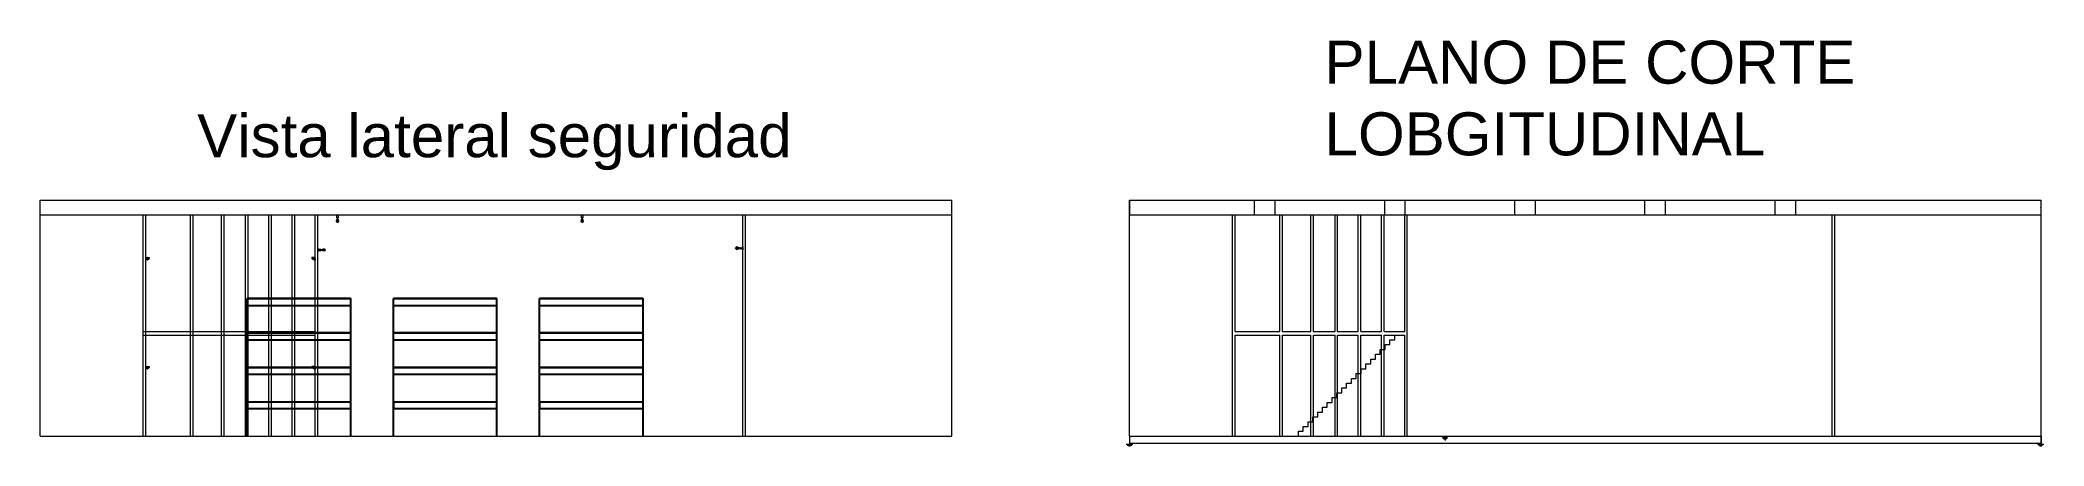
# Model space of a CAD drawing. Header units: millimetres. Extents: x -461 to 1315, y -154 to 152.
# Drawn here: x 1064.2 to 1180.7, y 25 to 48.6 of the extents above; entities that cross this region are included whole.
import ezdxf

# ---------------------------------------------------------------- set-up
doc = ezdxf.new("R2010")
doc.units = ezdxf.units.MM
doc.layers.get('0').update_dxf_attribs({"lineweight": 13})
for name, color, linetype, lineweight in [('A-AREA', 7, 'Continuous', 5), ('A-ROOF', 200, 'Continuous', 13), ('A-WALL', 253, 'Continuous', 15), ('E-AUXL', 72, 'Continuous', 13), ('E-GRND', 5, 'Continuous', 13), ('E-LTNG', 40, 'Continuous', 13), ('S-FNDN', 143, 'Continuous', 13), ('S-STRS', 4, 'Continuous', 13)]:
    doc.layers.add(name, color=color, linetype=linetype, lineweight=lineweight)
doc.layers.add('C-TRAL', color=212, linetype='Continuous')
doc.styles.get("Standard").update_dxf_attribs({"font": 'arial.ttf'})

msp = doc.modelspace()

# ---------------------------------------------------------------- texts
at = {"layer": 'A-AREA', "char_height": 2.5, "attachment_point": 1}
for s, insert in [('PLANO DE CORTE LOBGITUDINAL', (1138.865, 48.522, 0.024)), ('Vista lateral seguridad', (1073.331, 44.246, 0.024))]:
    msp.add_mtext_dynamic_manual_height_columns(s, width=46.63284, gutter_width=12.5, heights=[0], dxfattribs=dict(at, insert=insert))

# ---------------------------------------------------------------- blocks, each defined once
blk = doc.blocks.new('HB75_FACE')
at = {"lineweight": 0}
for p, q in [((-0.4, -4.2), (-0.4, -4)), ((-0.4, -4.2), (-0.4, -4)), ((-0.3, -4.2), (-0.3, -4)), ((-0.3, -4.2), (-0.3, -4)), ((-0.2, -4.2), (-0.2, -4)), ((-0.2, -4.2), (-0.2, -4)), ((-0.2, -4.2), (-0.2, -4)), ((-0.1, -4.2), (-0.1, -4)), ((-0.1, -4.2), (-0.1, -4)), ((0, -4.2), (0, -4)), ((0, -4.2), (0, -4)), ((0.1, -4.2), (0.1, -4)), ((0.1, -4.2), (0.1, -4)), ((0.2, -4.2), (0.2, -4)), ((0.2, -4.2), (0.2, -4)), ((0.2, -4.2), (0.2, -4)), ((0.3, -4.2), (0.3, -4)), ((0.3, -4.2), (0.3, -4)), ((0.4, -4.2), (0.4, -4)), ((0.4, -4.2), (0.4, -4))]:
    blk.add_line(p, q, dxfattribs=at)
for points in [[(-1.5, 0), (-1.5, -0.2, 0.27722), (-1.4, -0.3, 0.0221), (-0.9, -0.4, -0.362038), (-0.6, -0.6, 0.020914), (-0.5, -2.7, 0.377742), (-0.4, -2.7), (0.4, -2.7, 0.377742), (0.5, -2.7, 0.020914), (0.6, -0.6, -0.362038), (0.9, -0.4, 0.0221), (1.4, -0.3, 0.27722), (1.5, -0.2), (1.5, 0)], [(0.3, -3.3), (-0.3, -3.3, -0.379778), (-0.4, -3.3), (-0.5, -2.7), (0.5, -2.7), (0.4, -3.3, -0.379778)], [(-0.4, -6.9), (-0.4, -7.1), (0.4, -7.1), (0.4, -6.9, -0.16948)], [(-0.1, -3.6), (-0.2, -3.9, 0.423228), (-0.1, -3.9), (0.1, -3.9, 0.423228), (0.2, -3.9), (0.1, -3.6), (0.1, -3.6), (0.1, -3.5, 0.969782), (-0.1, -3.5), (-0.1, -3.6)], [(-0.2, -4.4), (-0.2, -4.3, -0.080856), (0.2, -4.3), (0.2, -4.4, 0.093119)]]:
    blk.add_lwpolyline(points, format="xyb", close=True)
at = {"lineweight": 0, "flags": 128}
for points in [[(-0.4, -4), (-0.4, -4), (0.4, -4), (0.4, -4)], [(0.4, -4.2), (-0.4, -4.2), (-0.4, -4), (0.4, -4)], [(0.4, -4.2), (0.4, -4.2), (-0.4, -4.2), (-0.4, -4.2)], [(-0.3, -4), (-0.3, -4), (0.3, -4), (0.3, -4)], [(-0.3, -4.2), (-0.3, -4.2), (0.3, -4.2), (0.3, -4.2)]]:
    blk.add_lwpolyline(points, close=True, dxfattribs=at)
blk.add_lwpolyline([(-0.1, -3.6), (-0.2, -3.6, -0.354119), (-0.2, -3.6), (-0.3, -3.3), (0.3, -3.3), (0.2, -3.6, -0.354119), (0.2, -3.6), (0.1, -3.6)], format="xyb")
blk.add_lwpolyline([(0.1, -3.9), (0.1, -4), (-0.1, -4), (-0.1, -3.9)], close=True)
blk.add_lwpolyline([(0.1, -4.3), (0.1, -4.2), (-0.1, -4.2), (-0.1, -4.3)])
for radius in [1.31, 1.2, 1.06, 1.09, 0.741, 0.665, 0.291]:
    blk.add_circle((0, -5.7), radius)
blk.add_arc((0, 5.7), 6.15, 262.0418, 277.9582)
blk = doc.blocks.new('HB75_SIDE-WALL')
at = {"lineweight": 0}
for p, q in [((-3.9, 0.7), (-3.9, 0.5)), ((-3.8, 0.7), (-3.8, 0.5)), ((-3.8, 0.7), (-3.8, 0.5)), ((-3.8, 0.7), (-3.8, 0.5)), ((-3.7, 3.7), (-3.7, 3.6)), ((-3.7, 3.7), (-3.7, 3.6)), ((-3.7, 0.7), (-3.7, 0.5)), ((-3.7, 0.7), (-3.7, 0.5)), ((-3.6, 3.7), (-3.6, 3.6)), ((-3.6, 3.7), (-3.6, 3.6)), ((-3.6, 3.7), (-3.6, 3.6)), ((-3.6, 3.7), (-3.6, 3.6)), ((-3.6, 3.7), (-3.6, 3.6)), ((-3.6, 0.7), (-3.6, 0.5)), ((-3.6, 0.7), (-3.6, 0.5)), ((-3.6, 0.7), (-3.6, 0.5)), ((-3.5, 3.7), (-3.5, 3.6)), ((-3.5, 3.7), (-3.5, 3.6)), ((-3.5, 3.7), (-3.5, 3.6)), ((-3.5, 3.7), (-3.5, 3.6)), ((-3.5, 3.7), (-3.5, 3.6)), ((-3.5, 0.7), (-3.5, 0.5)), ((-3.4, 3.7), (-3.4, 3.6)), ((-3.4, 3.7), (-3.4, 3.6)), ((-3.4, 3.7), (-3.4, 3.6)), ((-3.4, 3.7), (-3.4, 3.6)), ((-3.4, 3.7), (-3.4, 3.6)), ((-3.4, 0.7), (-3.4, 0.5)), ((-3.4, 0.7), (-3.4, 0.5)), ((-3.4, 0.7), (-3.4, 0.5)), ((-3.3, 3.7), (-3.3, 3.6)), ((-3.3, 3.7), (-3.3, 3.6)), ((-3.3, 3.7), (-3.3, 3.6)), ((-3.3, 0.7), (-3.3, 0.5)), ((-3.3, 0.7), (-3.3, 0.5)), ((-3.3, 0.7), (-3.3, 0.5)), ((-3.2, 0.7), (-3.2, 0.5)), ((-3.2, 0.7), (-3.2, 0.5)), ((-3.1, 0.7), (-3.1, 0.5)), ((-3.1, 0.7), (-3.1, 0.5))]:
    blk.add_line(p, q, dxfattribs=at)
blk.add_line((-0.9, 2.3), (-0.9, 1.9))
for points in [[(-0.6, 3.6), (-6.5, 3.6), (-6.5, 3.2, 0.023647), (-6.5, 3.2, 0.073045), (-6.3, 2.2, 0.305112), (-6.1, 2.1), (-4.6, 2.1, 0.030231), (-4.6, 2.1, 0.037695), (-3, 2.4, -0.066409), (-0.9, 2.7, 0.383469), (-0.7, 2.9)], [(-5.7, 2.1), (-5.7, 0.9, -0.199735), (-5.8, 1), (-5.8, 2.1)], [(-4.1, 2.2), (-4.1, 0.8, -0.017519), (-5.7, 0.9), (-5.7, 2.1), (-4.6, 2.1, 0.030231), (-4.6, 2.1, 0.011991)], [(-4, 2.2), (-4, 0.8, -0.374579), (-4.1, 0.8), (-4.1, 2.2, 0.002666)], [(-1.3, 2.7, -0.048561), (-1.1, 2.2, -0.15646), (-1.1, 2, -0.064172), (-1.3, 1.4, -0.183015), (-1.4, 1.3, -0.059758), (-2.9, 0.9, 0.070877), (-3.3, 0.9), (-3.5, 0.9, -0.022912), (-4, 0.9), (-4, 2.2, 0.023024), (-3, 2.4, -0.054644)], [(-2.9, 0.9, 0.070877), (-3.3, 0.9), (-3.5, 0.9, -0.022912), (-4, 0.9), (-4, 0.7, 0.414214), (-3.9, 0.7), (-3, 0.7, 0.328756), (-3, 0.7), (-3, 0.9, -0.293652)], [(-1.4, 1.5), (-1.3, 1.5), (-1.4, 1.5, -0.063661), (-3.9, 1.2, 0.062911)], [(-3.3, -0.3), (-3.6, -0.2, -0.354119), (-3.6, -0.2), (-3.6, 0.2, -0.354119), (-3.6, 0.2), (-3.3, 0.3)], [(-3.1, 2.4, -0.006319), (-3.4, 2.3, 0.371824), (-3.3, 2.3), (-1.3, 2.3, 1), (-1.3, 2.4)], [(-3.3, 2.2), (-1.2, 2.2, -1), (-1.2, 2.1), (-3.3, 2.1, -1)], [(-3.3, 2), (-1.3, 2, -1), (-1.3, 1.9), (-3.3, 1.9, -1)], [(-3.3, -0.3), (-3.3, 0.3, -0.379778), (-3.3, 0.4), (-2.7, 0.5), (-2.7, -0.5), (-3.3, -0.4, -0.379778)], [(0, 1.5), (-0.2, 1.5, 0.27722), (-0.3, 1.4, 0.0221), (-0.4, 0.9, -0.362038), (-0.6, 0.6, 0.020914), (-2.7, 0.5, 0.377742), (-2.7, 0.4), (-2.7, -0.4, 0.377742), (-2.7, -0.5, 0.020914), (-0.6, -0.6, -0.362038), (-0.4, -0.9, 0.0221), (-0.3, -1.4, 0.27722), (-0.2, -1.5), (0, -1.5)], [(-0.9, 2.3, -0.414214), (-0.9, 2.2), (-1.1, 2.2), (-1.1, 2.4), (-0.9, 2.4, -0.414214), (-0.9, 2.3)], [(-1.1, 1.8, 0.018604), (-1.1, 2, 0.15646), (-1.1, 2.2, 0.018604), (-1.1, 2.4), (-1.1, 2.4, -0.414214), (-1.1, 2.4), (-1.1, 1.9, -0.414214), (-1.1, 1.8)], [(-1.1, 2), (-0.9, 2, 0.414214), (-0.9, 2), (-0.9, 2.2, 0.414214), (-0.9, 2.2), (-1.1, 2.2)], [(-0.9, 2, 0.414214), (-0.9, 2), (-1.1, 2), (-1.1, 1.9), (-0.9, 1.9, 0.414214), (-0.9, 1.9)]]:
    blk.add_lwpolyline(points, format="xyb", close=True)
at = {"lineweight": 0, "flags": 128}
for points in [[(-3.9, 0.7), (-3.9, 0.7), (-3.1, 0.7), (-3.1, 0.7)], [(-3.9, 0.7), (-3.1, 0.7), (-3.1, 0.5), (-3.9, 0.5)], [(-3.1, 0.5), (-3.1, 0.5), (-3.9, 0.5), (-3.9, 0.5)], [(-3.2, 0.7), (-3.2, 0.7), (-3.8, 0.7), (-3.8, 0.7)], [(-3.2, 0.5), (-3.2, 0.5), (-3.8, 0.5), (-3.8, 0.5)], [(-3.5, 3.7), (-3.7, 3.7), (-3.7, 3.7), (-3.5, 3.7)], [(-3.5, 3.7), (-3.5, 3.7), (-3.7, 3.7), (-3.7, 3.6), (-3.3, 3.6), (-3.3, 3.7), (-3.4, 3.7), (-3.4, 3.7)], [(-3.7, 3.6), (-3.7, 3.6), (-3.3, 3.6), (-3.3, 3.6)], [(-3.3, 3.6), (-3.3, 3.6), (-3.7, 3.6), (-3.7, 3.6)], [(-3.6, 3.6), (-3.6, 3.6), (-3.3, 3.6), (-3.3, 3.6)], [(-3.3, 3.7), (-3.3, 3.7), (-3.4, 3.7), (-3.4, 3.7)]]:
    blk.add_lwpolyline(points, close=True, dxfattribs=at)
blk.add_lwpolyline([(-3.6, 0.4), (-3.6, 0.5), (-3.4, 0.5), (-3.4, 0.4)], close=True)
for points in [[(-3.3, 0.4, 0.386667), (-3.4, 0.4), (-3.6, 0.4, 0.423228), (-3.6, 0.4), (-3.6, 0.2)], [(-1.3, 2.7), (-1.1, 2.2, -0.110268), (-1.1, 2.1), (-1.3, 1.5)]]:
    blk.add_lwpolyline(points, format="xyb")
blk.add_lwpolyline([(-3.3, 0.3), (-3.3, 0.3)])
blk.add_arc((5.7, 0), 6.15, 172.0418, 187.9582)
blk = doc.blocks.new('*U299')
for p, q in [((0, 0), (0, -55)), ((-22, -55), (22, -55)), ((-15, -60), (15, -60)), ((-7, -66), (7, -66))]:
    blk.add_line(p, q)
blk = doc.blocks.new('RETIE - Tierra aislada')
for p, q in [((0, 0), (0, 20)), ((0, 0), (0, -20)), ((0, -20), (-20, -20)), ((0, -24), (-10, -24)), ((0, -28), (-5, -28)), ((0, -20), (20, -20)), ((0, -20), (0, -24)), ((0, -24), (10, -24)), ((0, -24), (0, -28)), ((0, -28), (5, -28))]:
    blk.add_line(p, q)
blk.add_arc((0, -35), 35, 0, 180)

# ---------------------------------------------------------------- linework, layer by layer
at = {"layer": 'A-ROOF'}
for p, q in [((1127.523, 39.255, 0.072), (1180.523, 39.255, 0.072)), ((1127.523, 39.255, 0.072), (1127.523, 38.39, 0.072)), ((1180.523, 38.39, 0.072), (1180.523, 39.255, 0.072))]:
    msp.add_line(p, q, dxfattribs=at)
at = {"layer": 'A-WALL'}
for p, q in [((1064.2, 38.39, 0.024), (1064.2, 39.255, 0.024)), ((1064.2, 39.255, 0.024), (1117.2, 39.255, 0.024)), ((1117.2, 25.525, 0.024), (1117.2, 39.255, 0.024)), ((1127.523, 25.525, 0.072), (1127.523, 39.255, 0.072)), ((1180.523, 25.525, 0.072), (1180.523, 39.255, 0.072)), ((1064.2, 37.525, 0.024), (1064.2, 38.39, 0.024)), ((1064.2, 38.39, 0.024), (1117.2, 38.39, 0.024)), ((1064.2, 25.525, 0.024), (1064.2, 37.525, 0.024)), ((1070.2, 25.525, 0.039), (1070.2, 38.39, 0.024)), ((1070.35, 25.525, 0.034), (1070.35, 38.39, 0.024)), ((1072.95, 25.525, 0.028), (1072.95, 38.39, 0.024)), ((1073.1, 25.525, 0.028), (1073.1, 38.39, 0.024)), ((1074.75, 25.525, 0.028), (1074.75, 38.39, 0.024)), ((1074.9, 25.525, 0.028), (1074.9, 38.39, 0.024)), ((1076.15, 25.525, 0.028), (1076.15, 38.39, 0.024)), ((1076.3, 25.525, 0.028), (1076.3, 38.39, 0.024)), ((1077.5, 25.525, 0.028), (1077.5, 38.39, 0.024)), ((1077.65, 25.525, 0.028), (1077.65, 38.39, 0.024)), ((1078.85, 25.525, 0.056), (1078.85, 38.39, 0.048)), ((1079, 25.525, 0.056), (1079, 38.39, 0.048)), ((1080.2, 25.525, 0.028), (1080.2, 38.39, 0.024)), ((1080.35, 25.525, 0.028), (1080.35, 38.39, 0.024)), ((1105.05, 25.525, 0.034), (1105.05, 38.39, 0.024)), ((1105.2, 25.525, 0.034), (1105.2, 38.39, 0.024)), ((1127.523, 38.39, 0.072), (1180.523, 38.39, 0.072)), ((1133.523, 25.525, 0.087), (1133.523, 38.39, 0.072)), ((1133.673, 31.605, 0.077), (1133.673, 38.39, 0.072)), ((1136.273, 31.605, 0.074), (1136.273, 38.39, 0.072)), ((1136.423, 31.605, 0.074), (1136.423, 38.39, 0.072)), ((1138.073, 31.605, 0.074), (1138.073, 38.39, 0.072)), ((1138.223, 31.605, 0.074), (1138.223, 38.39, 0.072)), ((1139.473, 31.605, 0.074), (1139.473, 38.39, 0.072)), ((1139.623, 31.605, 0.074), (1139.623, 38.39, 0.072)), ((1140.823, 31.605, 0.074), (1140.823, 38.39, 0.072)), ((1140.973, 31.605, 0.074), (1140.973, 38.39, 0.072)), ((1142.173, 31.605, 0.1), (1142.173, 38.39, 0.096)), ((1142.323, 31.605, 0.1), (1142.323, 38.39, 0.096)), ((1143.523, 31.605, 0.074), (1143.523, 38.39, 0.072)), ((1143.673, 25.525, 0.076), (1143.673, 38.39, 0.072)), ((1168.373, 25.525, 0.082), (1168.373, 38.39, 0.072)), ((1168.523, 25.525, 0.082), (1168.523, 38.39, 0.072)), ((1070.2, 31.605, 0.026), (1080.2, 31.605, 0.026)), ((1133.673, 31.605, 0.074), (1136.273, 31.605, 0.074)), ((1136.423, 31.605, 0.074), (1138.073, 31.605, 0.074)), ((1138.223, 31.605, 0.074), (1139.473, 31.605, 0.074)), ((1139.623, 31.605, 0.074), (1140.823, 31.605, 0.074)), ((1140.973, 31.605, 0.074), (1142.173, 31.605, 0.074)), ((1142.323, 31.605, 0.074), (1143.523, 31.605, 0.074)), ((1070.2, 31.405, 0.026), (1080.2, 31.405, 0.026)), ((1133.673, 25.525, 0.082), (1133.673, 31.405, 0.077)), ((1133.673, 31.405, 0.074), (1136.273, 31.405, 0.074)), ((1136.273, 25.525, 0.076), (1136.273, 31.405, 0.074)), ((1136.423, 31.405, 0.074), (1138.073, 31.405, 0.074)), ((1136.423, 25.525, 0.076), (1136.423, 31.405, 0.074)), ((1138.073, 25.525, 0.076), (1138.073, 31.405, 0.074)), ((1138.223, 31.405, 0.074), (1139.473, 31.405, 0.074)), ((1138.223, 25.525, 0.076), (1138.223, 31.405, 0.074)), ((1139.473, 25.525, 0.076), (1139.473, 31.405, 0.074)), ((1139.623, 31.405, 0.074), (1140.823, 31.405, 0.074)), ((1139.623, 25.525, 0.076), (1139.623, 31.405, 0.074)), ((1140.823, 25.525, 0.076), (1140.823, 31.405, 0.074)), ((1140.973, 31.405, 0.074), (1142.173, 31.405, 0.074)), ((1140.973, 25.525, 0.076), (1140.973, 31.405, 0.074)), ((1142.173, 25.525, 0.104), (1142.173, 31.405, 0.1)), ((1142.323, 31.405, 0.074), (1143.523, 31.405, 0.074)), ((1142.323, 25.525, 0.104), (1142.323, 31.405, 0.1)), ((1143.523, 25.525, 0.076), (1143.523, 31.405, 0.074)), ((1064.2, 25.525, 0.024), (1117.2, 25.525, 0.024)), ((1064.2, 25.525, 0.024), (1070.2, 25.525, 0.039)), ((1127.523, 25.525, 0.072), (1180.523, 25.525, 0.072))]:
    msp.add_line(p, q, dxfattribs=at)
at = {"layer": 'C-TRAL'}
for p, q in [((1076.237, 31.525, 0.063), (1076.237, 33.525, 0.063)), ((1076.237, 33.125, 0.063), (1082.237, 33.125, 0.063)), ((1084.737, 31.525, 0.062), (1084.737, 33.525, 0.062)), ((1084.737, 33.125, 0.062), (1090.737, 33.125, 0.062)), ((1093.237, 31.525, 0.085), (1093.237, 33.525, 0.085)), ((1093.237, 33.125, 0.085), (1099.237, 33.125, 0.085)), ((1076.237, 29.525, 0.063), (1076.237, 31.525, 0.063)), ((1084.737, 29.525, 0.062), (1084.737, 31.525, 0.062)), ((1093.237, 29.525, 0.085), (1093.237, 31.525, 0.085)), ((1076.237, 31.125, 0.063), (1082.237, 31.125, 0.063)), ((1084.737, 31.125, 0.062), (1090.737, 31.125, 0.062)), ((1093.237, 31.125, 0.085), (1099.237, 31.125, 0.085)), ((1076.237, 27.525, 0.063), (1076.237, 29.525, 0.063)), ((1076.237, 29.125, 0.063), (1082.237, 29.125, 0.063)), ((1078.737, 29.525, 0.063), (1078.737, 29.525, 0.063)), ((1084.737, 27.525, 0.062), (1084.737, 29.525, 0.062)), ((1084.737, 29.125, 0.062), (1090.737, 29.125, 0.062)), ((1087.237, 29.525, 0.062), (1087.237, 29.525, 0.062)), ((1093.237, 27.525, 0.085), (1093.237, 29.525, 0.085)), ((1093.237, 29.125, 0.085), (1099.237, 29.125, 0.085)), ((1095.737, 29.525, 0.085), (1095.737, 29.525, 0.085)), ((1076.237, 27.525, 0.063), (1076.237, 27.125, 0.063)), ((1076.237, 27.125, 0.063), (1082.237, 27.125, 0.063)), ((1084.737, 27.525, 0.062), (1084.737, 27.125, 0.062)), ((1084.737, 27.125, 0.062), (1090.737, 27.125, 0.062)), ((1093.237, 27.525, 0.085), (1093.237, 27.125, 0.085)), ((1093.237, 27.125, 0.085), (1099.237, 27.125, 0.085))]:
    msp.add_line(p, q, dxfattribs=at)
for points, elevation in [([(1076.237, 33.525), (1082.237, 33.525)], 0.063), ([(1084.737, 33.525), (1090.737, 33.525)], 0.062), ([(1093.237, 33.525), (1099.237, 33.525)], 0.085), ([(1076.237, 31.525), (1082.237, 31.525)], 0.063), ([(1084.737, 31.525), (1090.737, 31.525)], 0.062), ([(1093.237, 31.525), (1099.237, 31.525)], 0.085), ([(1076.237, 29.525), (1082.237, 29.525)], 0.063), ([(1084.737, 29.525), (1090.737, 29.525)], 0.062), ([(1093.237, 29.525), (1099.237, 29.525)], 0.085)]:
    msp.add_lwpolyline(points, close=True, dxfattribs=dict(at, elevation=elevation))
for points, elevation in [([(1082.237, 33.525), (1082.237, 31.525), (1082.237, 29.525), (1082.237, 27.525), (1082.237, 25.525)], 0.039), ([(1090.737, 33.525), (1090.737, 31.525), (1090.737, 29.525), (1090.737, 27.525), (1090.737, 25.525)], 0.038), ([(1099.237, 33.525), (1099.237, 31.525), (1099.237, 29.525), (1099.237, 27.525), (1099.237, 25.525)], 0.061), ([(1076.237, 25.525), (1076.237, 27.525), (1082.237, 27.525)], 0.063), ([(1084.737, 25.525), (1084.737, 27.525), (1090.737, 27.525)], 0.062), ([(1093.237, 25.525), (1093.237, 27.525), (1099.237, 27.525)], 0.085)]:
    msp.add_lwpolyline(points, dxfattribs=dict(at, elevation=elevation))
at = {"layer": 'E-AUXL'}
for p, q in [((1134.795, 38.39, 0.072), (1134.795, 39.255, 0.072)), ((1135.995, 38.39, 0.072), (1135.995, 39.255, 0.072)), ((1142.359, 38.39, 0.144), (1142.359, 39.255, 0.144)), ((1143.559, 38.39, 0.144), (1143.559, 39.255, 0.144)), ((1149.923, 38.39, 0.144), (1149.923, 39.255, 0.144)), ((1151.123, 38.39, 0.144), (1151.123, 39.255, 0.144)), ((1157.487, 38.39, 0.144), (1157.487, 39.255, 0.144)), ((1158.687, 38.39, 0.144), (1158.687, 39.255, 0.144)), ((1165.051, 38.39, 0.144), (1165.051, 39.255, 0.144)), ((1166.251, 38.39, 0.144), (1166.251, 39.255, 0.144))]:
    msp.add_line(p, q, dxfattribs=at)
at = {"layer": 'E-LTNG'}
for p, q in [((1127.523, 38.509, 0.072), (1127.547, 38.509, 0.072)), ((1127.539, 38.83, 0.072), (1127.546, 38.85, 0.072)), ((1180.475, 38.509, 0.072), (1180.499, 38.509, 0.072)), ((1180.491, 38.83, 0.072), (1180.498, 38.85, 0.072))]:
    msp.add_line(p, q, dxfattribs=at)
for centre in [(1127.547, 38.85, 0.072), (1180.499, 38.85, 0.072)]:
    msp.add_arc(centre, 0.00123, 90, 166.31953, dxfattribs=at)
at = {"layer": 'S-FNDN'}
for p, q in [((1127.523, 25.525, 0.072), (1127.523, 25.125, 0.072)), ((1127.523, 25.125, 0.072), (1180.523, 25.125, 0.072)), ((1180.523, 25.525, 0.072), (1180.523, 25.125, 0.072))]:
    msp.add_line(p, q, dxfattribs=at)
at = {"layer": 'S-STRS'}
for p, q in [((1142.106, 30.285, 1.296), (1142.106, 30.565, 1.296)), ((1142.106, 30.565, 1.296), (1142.386, 30.565, 1.296)), ((1142.386, 30.565, 1.368), (1142.386, 30.845, 1.368)), ((1142.386, 30.845, 1.368), (1142.666, 30.845, 1.368)), ((1142.666, 30.845, 1.44), (1142.666, 31.125, 1.44)), ((1142.666, 31.125, 1.44), (1142.946, 31.125, 1.44)), ((1142.946, 31.125, 1.512), (1142.946, 31.405, 1.512)), ((1142.946, 31.405, 1.512), (1143.226, 31.405, 1.512)), ((1140.706, 28.885, 0.936), (1140.706, 29.165, 0.936)), ((1140.706, 29.165, 0.936), (1140.986, 29.165, 0.936)), ((1140.986, 29.165, 1.008), (1140.986, 29.445, 1.008)), ((1140.986, 29.445, 1.008), (1141.266, 29.445, 1.008)), ((1141.266, 29.445, 1.08), (1141.266, 29.725, 1.08)), ((1141.266, 29.725, 1.08), (1141.546, 29.725, 1.08)), ((1141.546, 29.725, 1.152), (1141.546, 30.005, 1.152)), ((1141.546, 30.005, 1.152), (1141.826, 30.005, 1.152)), ((1141.826, 30.005, 1.224), (1141.826, 30.285, 1.224)), ((1141.826, 30.285, 1.224), (1142.106, 30.285, 1.224)), ((1139.586, 27.765, 0.648), (1139.586, 28.045, 0.648)), ((1139.586, 28.045, 0.648), (1139.866, 28.045, 0.648)), ((1139.866, 28.045, 0.72), (1139.866, 28.325, 0.72)), ((1139.866, 28.325, 0.72), (1140.146, 28.325, 0.72)), ((1140.146, 28.325, 0.792), (1140.146, 28.605, 0.792)), ((1140.146, 28.605, 0.792), (1140.426, 28.605, 0.792)), ((1140.426, 28.605, 0.864), (1140.426, 28.885, 0.864)), ((1140.426, 28.885, 0.864), (1140.706, 28.885, 0.864)), ((1138.466, 26.645, 0.36), (1138.466, 26.925, 0.36)), ((1138.466, 26.925, 0.36), (1138.746, 26.925, 0.36)), ((1138.746, 26.925, 0.432), (1138.746, 27.205, 0.432)), ((1138.746, 27.205, 0.432), (1139.026, 27.205, 0.432)), ((1139.026, 27.205, 0.504), (1139.026, 27.485, 0.504)), ((1139.026, 27.485, 0.504), (1139.306, 27.485, 0.504)), ((1139.306, 27.485, 0.576), (1139.306, 27.765, 0.576)), ((1139.306, 27.765, 0.576), (1139.586, 27.765, 0.576)), ((1137.346, 25.525, 0.072), (1137.346, 25.805, 0.072)), ((1137.346, 25.805, 0.072), (1137.626, 25.805, 0.072)), ((1137.626, 25.805, 0.144), (1137.626, 26.085, 0.144)), ((1137.626, 26.085, 0.144), (1137.906, 26.085, 0.144)), ((1137.906, 26.085, 0.216), (1137.906, 26.365, 0.216)), ((1137.906, 26.365, 0.216), (1138.186, 26.365, 0.216)), ((1138.186, 26.365, 0.288), (1138.186, 26.645, 0.288)), ((1138.186, 26.645, 0.288), (1138.466, 26.645, 0.288))]:
    msp.add_line(p, q, dxfattribs=at)

# ---------------------------------------------------------------- block references
at = {"layer": 'E-AUXL'}
for name, p, xscale, yscale, zscale in [('HB75_FACE', (1081.489, 38.39, 0.024), -0.05973450935141873, 0.05973450935141873, 0.05973450935141873), ('HB75_FACE', (1095.711, 38.39, 0.024), -0.05973450935141873, 0.05973450935141873, 0.05973450935141873), ('HB75_SIDE-WALL', (1070.35, 35.798), -0.03046007005135653, 0.03046007005135653, 0.03046007005135653), ('HB75_SIDE-WALL', (1080.2, 35.798), 0.03046007005135653, 0.03046007005135653, 0.03046007005135653), ('HB75_SIDE-WALL', (1070.35, 29.46), -0.03046007005135653, 0.03046007005135653, 0.03046007005135653), ('HB75_SIDE-WALL', (1080.2, 29.46), 0.03046007005135653, 0.03046007005135653, 0.03046007005135653)]:
    msp.add_blockref(name, p, dxfattribs=dict(at, xscale=xscale, yscale=yscale, zscale=zscale))
at = {"layer": 'E-AUXL', "yscale": 0.05973450935141873, "zscale": 0.05973450935141873}
for p, xscale, rotation in [((1080.35, 36.351, 0.024), 0.05973450935141873, 90.00000000000001), ((1105.05, 36.451, 0.024), -0.05973450935141873, 270)]:
    msp.add_blockref('HB75_FACE', p, dxfattribs=dict(at, xscale=xscale, rotation=rotation))
at = {"layer": 'E-GRND', "xscale": 0.008603423977728217, "yscale": 0.008603423977728217, "zscale": 0.008603423977728217}
for p in [(1127.524, 25.525), (1180.492, 25.538)]:
    msp.add_blockref('*U299', p, dxfattribs=at)
at = {"layer": 'E-GRND', "xscale": 0.004077347847357617, "yscale": 0.004077347847357617, "zscale": 0.004077347847357617, "rotation": 180}
msp.add_blockref('RETIE - Tierra aislada', (1145.868, 25.354), dxfattribs=at)

msp.set_redraw_order([(e.dxf.handle, doc.entitydb.next_handle()) for e in msp.query("TEXT MTEXT ATTDEF DIMENSION ARC_DIMENSION")])  # texts and dimensions are drawn at this point

doc.saveas('drawing.dxf')
